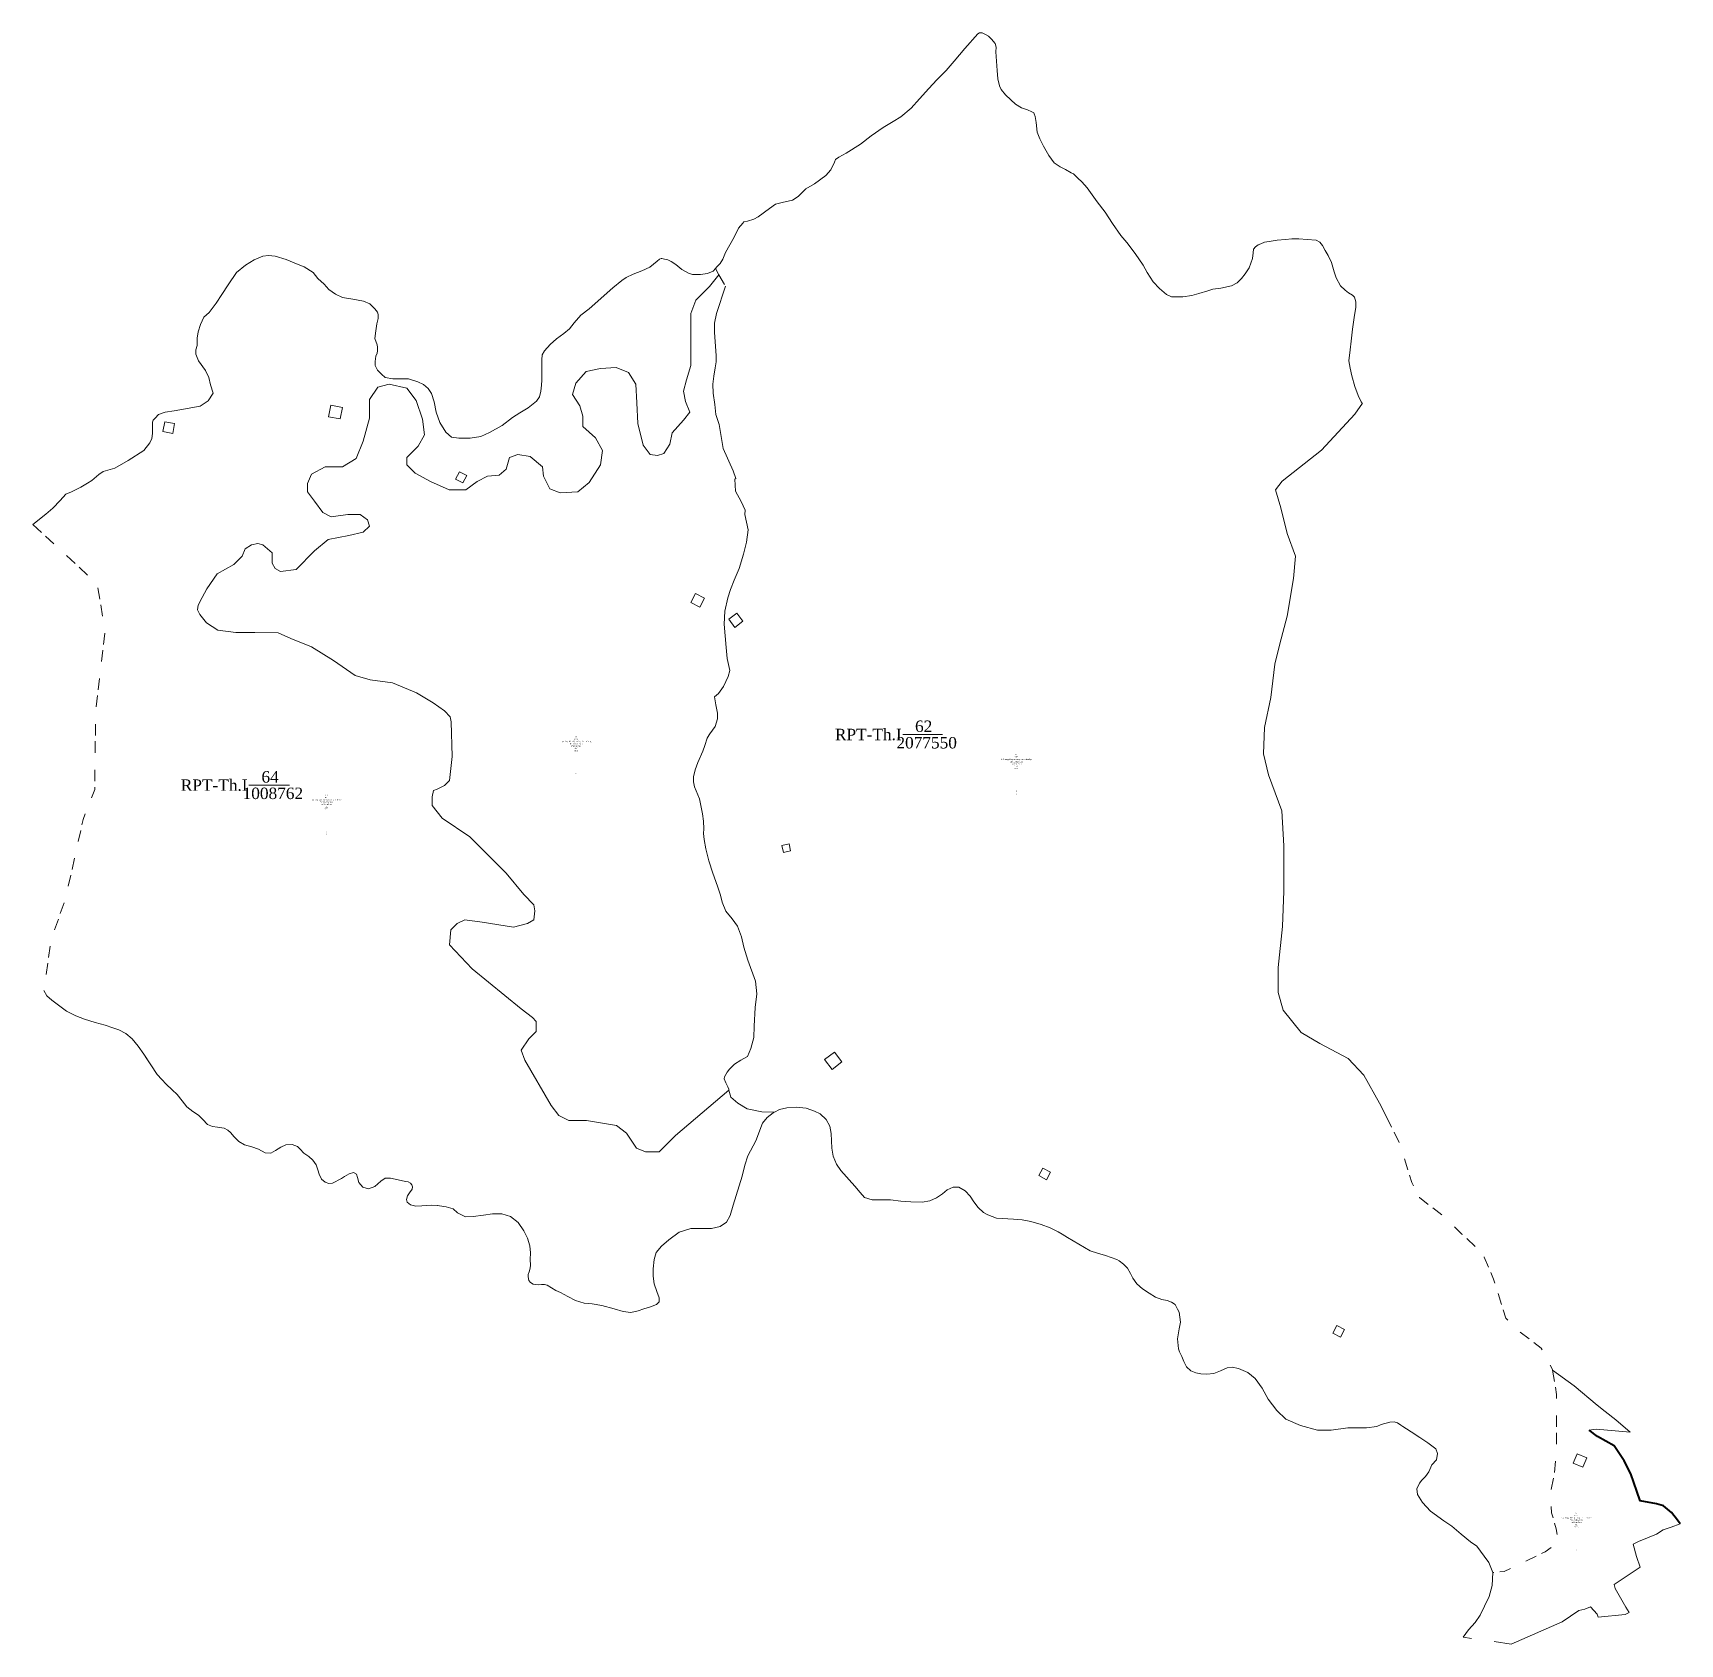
# Model space of a CAD drawing. Header units: metres. Extents: x 543340 to 547552, y 1841809 to 1845220.
# Drawn here: x 543340 to 546219, y 1842404 to 1845220 of the extents above; entities that cross this region are included whole.
import ezdxf
from ezdxf.enums import TextEntityAlignment as Align

# ---------------------------------------------------------------- set-up
doc = ezdxf.new("R2010")
doc.units = ezdxf.units.M
doc.header["$MEASUREMENT"] = 0
for name, pattern in [('DGN Style 2', [38775.200145, 23265.120087, -15510.080058]), ('Rgkhoanh', [80, 20, -10, 20, -15, -15]), ('Rgsudungdat', [70, 30, -10, -10, -10, -10])]:
    doc.linetypes.add(name, pattern=pattern)
for name, color, linetype, lineweight in [('Level 10', 7, 'Continuous', 0), ('Level 12', 7, 'Continuous', 0), ('Level 13', 7, 'Continuous', 0), ('Level 21', 7, 'Continuous', 0), ('Level 23', 7, 'Continuous', 0), ('Level 29', 7, 'Continuous', 0), ('Level 30', 7, 'Continuous', 0), ('Level 34', 7, 'Continuous', 0), ('Level 49', 7, 'Continuous', 0), ('Level 53', 7, 'Continuous', 0), ('Level 54', 7, 'Continuous', 0)]:
    doc.layers.add(name, color=color, linetype=linetype, lineweight=lineweight)
doc.styles.add('Style-Vntime', font='Vntime.shx')
doc.styles.add('Style-Vntimei', font='Vntimei.shx')

msp = doc.modelspace()

# ---------------------------------------------------------------- texts
at = {"layer": 'Level 54', "color": 46, "linetype": 'Continuous', "lineweight": 0, "char_height": 2, "attachment_point": 5, "line_spacing_factor": 1.200006, "style": 'Style-Vntime'}
for s, insert in [('61\\PRPN\\PBQL rõng phßng hé H\xadíng Hãa - §akr«ng\\PThÞ trÊn Khe Sanh\\Psuèi Khe Sanh\\PIIIa1\\P692-2\\P \\P \\P \\P \\P \\P \\P \\P \\P \\P6\\P1\\P', (544289.1, 1843955.3)), ('62\\PRPT\\PBQL rõng phßng hé H\xadíng Hãa - §akr«ng\\PThÞ trÊn Khe Sanh\\Psuèi Khe Sanh\\PTh.I\\P692-1\\P \\P \\P \\P \\P \\P \\P \\P \\P \\P6\\P1\\P', (545058.6, 1843924.1)), ('64\\PRPT\\PBQL rõng phßng hé H\xadíng Hãa - §akr«ng\\PThÞ trÊn Khe Sanh\\Psuèi Khe Sanh\\PTh.I\\P692-2\\P \\P \\P \\P \\P \\P \\P \\P \\P \\P6\\P1\\P', (543853.1, 1843853.4))]:
    msp.add_mtext(s, dxfattribs=dict(at, insert=insert))
at = {"layer": 'Level 54', "color": 2, "linetype": 'Continuous', "lineweight": 0, "insert": (546037.3, 1842598.3), "char_height": 2, "attachment_point": 5, "line_spacing_factor": 1.200006, "style": 'Style-Vntimei'}
msp.add_mtext('99\\PRPN\\PBQL rõng phßng hé H\xadíng Hãa - §akr«ng\\PThÞ trÊn Khe Sanh\\Psuèi Khe Sanh\\PIIa\\P692-5\\P \\P \\P \\P \\P \\P \\P \\P \\P \\P6\\P1\\P', dxfattribs=at)

# ---------------------------------------------------------------- blocks, each defined once
blk = doc.blocks.new('N_THUA')
at = {"layer": 'Level 13', "color": 230, "linetype": 'Continuous', "lineweight": 0, "flags": 128}
blk.add_lwpolyline([(-0.45, 0), (6.63, 0)], dxfattribs=at)
at = {"layer": 'Level 13', "color": 230, "linetype": 'Continuous', "lineweight": 0, "style": 'Style-Vntime'}
blk.add_text('RPT-Th.I ', height=2, dxfattribs=at).set_placement((0.06, 0), align=Align.MIDDLE_RIGHT)
blk.add_text('64', height=2, dxfattribs=at).set_placement((3.25, 0.44), align=Align.CENTER)
blk.add_text('1008762', height=2, dxfattribs=at).set_placement((3.73, -0.44), align=Align.TOP_CENTER)
blk = doc.blocks.new('N_THUA_1')
at = {"layer": 'Level 13', "color": 230, "linetype": 'Continuous', "lineweight": 0, "flags": 128}
blk.add_lwpolyline([(-0.47, 0), (6.45, 0)], dxfattribs=at)
at = {"layer": 'Level 13', "color": 230, "linetype": 'Continuous', "lineweight": 0, "style": 'Style-Vntime'}
blk.add_text('RPT-Th.I ', height=2, dxfattribs=at).set_placement((0.06, 0), align=Align.MIDDLE_RIGHT)
blk.add_text('62', height=2, dxfattribs=at).set_placement((3.15, 0.44), align=Align.CENTER)
blk.add_text('2077550', height=2, dxfattribs=at).set_placement((3.67, -0.44), align=Align.TOP_CENTER)

# ---------------------------------------------------------------- linework, layer by layer
at = {"layer": 'Level 10', "color": 250, "linetype": 'Continuous', "lineweight": 0, "flags": 128}
msp.add_lwpolyline([(544538.8, 1844797.2), (544522.2, 1844776.4), (544498.7, 1844752.9), (544489.6, 1844729.3), (544489.6, 1844638.7), (544482.4, 1844613.4), (544476.9, 1844593.4), (544480.6, 1844575.3), (544487.8, 1844557.2), (544476.9, 1844542.7), (544457, 1844520.9), (544453.4, 1844501), (544442.5, 1844484.7), (544431.7, 1844481.1), (544419, 1844482.9), (544406.3, 1844499.2), (544397.3, 1844537.3), (544395.4, 1844573.5), (544393.6, 1844606.1), (544381, 1844626), (544359.2, 1844635.1), (544332.1, 1844633.3), (544306.7, 1844627.9), (544288.6, 1844607.9), (544283.2, 1844588), (544295.9, 1844568.1), (544301.3, 1844549.9), (544301.3, 1844531.8), (544323, 1844511.9), (544335.7, 1844490.1), (544332.1, 1844464.8), (544312.2, 1844434), (544292.2, 1844417.7), (544261.5, 1844415.9), (544243.4, 1844423.1), (544232.5, 1844444.9), (544230.7, 1844461.2), (544209, 1844479.3), (544187.2, 1844482.9), (544172.8, 1844477.5), (544167.3, 1844457.5), (544154.6, 1844446.7), (544134.7, 1844444.9), (544116.6, 1844435.8), (544096.7, 1844421.3), (544067.7, 1844421.3), (544035.1, 1844435.8), (544008, 1844450.3), (543993.5, 1844464.8), (543993.5, 1844477.5), (544013.4, 1844497.4), (544024.3, 1844517.3), (544020.7, 1844544.5), (544009.8, 1844577.1), (543993.5, 1844598.9), (543962.7, 1844606.1), (543942.8, 1844600.7), (543928.3, 1844578.9), (543928.3, 1844546.3), (543917.4, 1844506.5), (543904.8, 1844475.7), (543881.2, 1844461.2), (543850.5, 1844461.2), (543826.9, 1844448.5), (543819.7, 1844432.2), (543819.7, 1844417.7), (543832.3, 1844401.4), (543846.8, 1844381.4), (543861.3, 1844374.2), (543890.3, 1844377.8), (543912, 1844377.8), (543924.7, 1844368.8), (543928.3, 1844357.9), (543917.4, 1844347), (543892.1, 1844341.6), (543855.9, 1844334.3), (543832.3, 1844314.4), (543799.8, 1844281.8), (543772.6, 1844278.2), (543763.6, 1844283.6), (543758.1, 1844292.7), (543758.1, 1844310.8), (543741.8, 1844325.3), (543732.8, 1844327.1), (543721.9, 1844325.3), (543711, 1844318), (543705.6, 1844305.4), (543691.1, 1844290.9), (543662.2, 1844274.6), (543644, 1844248), (543635.6, 1844233.2), (543628.8, 1844219.5), (543627.7, 1844211.6), (543631.9, 1844203.1), (543643.5, 1844188.9), (543663.1, 1844175.7), (543694.7, 1844172), (543727.9, 1844172), (543768.8, 1844171.1), (543790.7, 1844161.2), (543826.9, 1844147), (543865.2, 1844122.8), (543903.3, 1844096.9), (543929.1, 1844089.2), (543968.2, 1844083.5), (544010.1, 1844066.3), (544039.7, 1844049.1), (544059.2, 1844034.9), (544068.9, 1844024.2), (544070.9, 1844015.6), (544072.7, 1843955), (544068.3, 1843913.3), (544059.5, 1843904.5), (544046.4, 1843897.9), (544039.8, 1843895.7), (544037.6, 1843884.7), (544037.6, 1843869.4), (544055.1, 1843847.4), (544103.4, 1843814.5), (544166.9, 1843750.9), (544197.7, 1843713.6), (544215.2, 1843696), (544217.4, 1843685.1), (544215.2, 1843669.7), (544204.2, 1843663.1), (544180.1, 1843656.5), (544125.3, 1843665.3), (544094.6, 1843669.7), (544081.4, 1843663.1), (544070.5, 1843652.2), (544068.3, 1843625.8), (544107.8, 1843584.1), (544193.3, 1843513.9), (544213, 1843498.6), (544219.6, 1843492), (544219.6, 1843474.4), (544206.4, 1843461.3), (544193.3, 1843441.5), (544199.8, 1843424), (544245.9, 1843345), (544259.1, 1843327.4), (544276.6, 1843318.6), (544307.3, 1843318.6), (544359.9, 1843309.9), (544377.4, 1843296.7), (544395, 1843270.4), (544410.3, 1843263.8), (544434.5, 1843263.8), (544463, 1843292.3), (544556.5, 1843371.9)], dxfattribs=at)
at = {"layer": 'Level 10', "color": 250, "linetype": 'Continuous', "lineweight": 13, "flags": 128}
for points in [[(546059.9, 1842777.2), (546072.4, 1842778.9), (546131.6, 1842773.9)], [(546218.8, 1842613.4), (546203.5, 1842608.1), (546189.1, 1842603), (546177.7, 1842595.5), (546146.3, 1842582.9), (546136.6, 1842578.1), (546142.9, 1842556.8), (546149.3, 1842537.7), (546103.5, 1842507.7), (546105.2, 1842500.7), (546124.2, 1842467.8), (546129.9, 1842458.4), (546122.6, 1842454.9), (546075.5, 1842450.8), (546073.9, 1842455.8), (546062.4, 1842468.3), (546052.5, 1842464.5), (546041.6, 1842461.9), (546012.8, 1842442.4), (545923.6, 1842403.5)]]:
    msp.add_lwpolyline(points, dxfattribs=at)
at = {"layer": 'Level 12', "color": 250, "linetype": 'Continuous', "lineweight": 0, "flags": 128}
for points in [[(545996.1, 1842882.4), (546033.8, 1842854.9), (546073.6, 1842821.1), (546087.7, 1842810)], [(546087.7, 1842810), (546106.5, 1842795.2), (546131.6, 1842773.9)]]:
    msp.add_lwpolyline(points, dxfattribs=at)
at = {"layer": 'Level 21', "color": 250, "linetype": 'Continuous', "lineweight": 40, "flags": 128}
msp.add_lwpolyline([(546218.8, 1842613.4), (546214.5, 1842619.8), (546203.9, 1842633.6), (546189.6, 1842645.3), (546177.4, 1842648.4), (546148.8, 1842653.8), (546143, 1842670.7), (546132.9, 1842700.9), (546120.8, 1842723.7), (546103.8, 1842750.2), (546074.7, 1842766.1), (546059.9, 1842777.2)], dxfattribs=at)
at = {"layer": 'Level 23', "color": 250, "linetype": 'Continuous', "lineweight": 0, "flags": 128}
for points in [[(545663.6, 1844572.4), (545663.2, 1844572.7), (545661.3, 1844575.1), (545656, 1844586.1), (545650.2, 1844601.9), (545645.3, 1844620.2), (545642.1, 1844634), (545639.9, 1844646.8), (545642, 1844665.7), (545644, 1844681.3), (545646.3, 1844702), (545650, 1844726.5), (545652.3, 1844739.9), (545652.3, 1844749.8), (545649.5, 1844758.2), (545646.2, 1844761.6), (545639.5, 1844765.7), (545633.4, 1844770.1), (545625, 1844777.5), (545617.8, 1844791.5), (545614, 1844802.4), (545609.3, 1844818.5), (545603.7, 1844830.9), (545598.7, 1844839.7), (545593.8, 1844848), (545589, 1844854.1), (545582.9, 1844857.4), (545567.2, 1844858.5), (545552.3, 1844860.1), (545540, 1844860.1), (545529.1, 1844858.5), (545514.8, 1844857.7), (545500.4, 1844855.4), (545492.7, 1844854.3), (545486.2, 1844851.1), (545481.2, 1844849.3), (545476.7, 1844846), (545473.1, 1844841.9), (545472.5, 1844835.2), (545471.2, 1844825.3), (545465.9, 1844809.3), (545458.4, 1844798.8), (545452.1, 1844790.8), (545444.4, 1844783), (545434.6, 1844777.6), (545416.2, 1844773.8), (545402.2, 1844771.9), (545393.2, 1844769.2), (545377.7, 1844764.4), (545365.2, 1844760.7), (545349.9, 1844758.6), (545329.9, 1844758.6), (545321.3, 1844762.9), (545308.9, 1844773.2), (545297.8, 1844784.7), (545287.3, 1844801), (545280.2, 1844813.7), (545266.6, 1844834.3), (545251.7, 1844853.5), (545241.3, 1844866), (545226.7, 1844886.6), (545214, 1844906.4), (545200.2, 1844924.6), (545182.5, 1844949), (545173.4, 1844959.3), (545166.4, 1844965.9), (545158.4, 1844973.5), (545154.4, 1844975.5), (545144.9, 1844981.1), (545135.5, 1844985.6), (545125, 1844992.9), (545115.3, 1845005.7), (545106.2, 1845022.2), (545099.7, 1845034.9), (545095.2, 1845046.1), (545093.5, 1845063.5), (545091.7, 1845073.5), (545090, 1845078.5), (545089.2, 1845080.1), (545085.8, 1845082.1), (545078.5, 1845085.4), (545067.6, 1845088.7), (545057.2, 1845095.5), (545049.2, 1845102.7), (545040, 1845111.5), (545032.5, 1845121.2), (545029.4, 1845127.3), (545026.3, 1845139.7), (545025.1, 1845153.9), (545023.1, 1845187), (545023.4, 1845195), (545021.7, 1845201.3), (545015.4, 1845209), (545010.3, 1845214.1), (545005, 1845217), (544999.1, 1845219.9), (544994.5, 1845219.9), (544991.2, 1845218.1), (544968.6, 1845192.4), (544949.9, 1845170.6), (544936.2, 1845154.1)], [(544936.2, 1845154.1), (544919.8, 1845137.6), (544906, 1845122.6), (544889.7, 1845104.7), (544874.7, 1845088.1), (544857.1, 1845073.4), (544843.2, 1845065.3), (544826, 1845054.3), (544805.1, 1845039.7), (544786.3, 1845025.3), (544761.2, 1845009.7), (544748.5, 1845002.6), (544742.6, 1844998.4), (544740.8, 1844993.8), (544734.7, 1844980.6), (544725.5, 1844970.4), (544706.1, 1844956.1), (544690.6, 1844947.6), (544677.2, 1844934.2), (544667.6, 1844927.5), (544649.6, 1844923.2), (544638, 1844920.3), (544627.1, 1844913.1), (544607.7, 1844898.5), (544600.1, 1844894.5), (544589.1, 1844891.1), (544582.6, 1844889.9), (544580.5, 1844887.6), (544573, 1844878.7), (544565.3, 1844862.8), (544550.4, 1844835.8), (544545.7, 1844824.4), (544540.8, 1844816.8), (544535.5, 1844811.1), (544532.7, 1844808)], [(544532.7, 1844808), (544528.7, 1844803.4), (544518.7, 1844799.4), (544506.6, 1844797.6), (544492.7, 1844797.6), (544485.7, 1844800.1), (544473.8, 1844806.4), (544463.6, 1844814.8), (544455.7, 1844820.2), (544449.9, 1844823.3), (544443.9, 1844824.6), (544439.3, 1844825.3), (544438, 1844825.3), (544435.2, 1844824.2), (544430.7, 1844820.7), (544418.3, 1844810.4), (544403.9, 1844803.8), (544389, 1844798.2), (544376.6, 1844792.6), (544369.1, 1844787), (544353.3, 1844774), (544312.3, 1844737.4), (544297.8, 1844726.6), (544286.2, 1844712.9), (544277.5, 1844702.4), (544268, 1844694.7), (544255.3, 1844685.4), (544243.8, 1844675.4), (544234.1, 1844664.1), (544230.2, 1844657.2), (544229.2, 1844648.4), (544229.2, 1844612.6), (544228.7, 1844604), (544227.5, 1844593.6), (544225.5, 1844583.5), (544220.2, 1844576), (544205.8, 1844564.6), (544191.1, 1844555.5), (544178.2, 1844547.4), (544160.3, 1844533.5), (544138.1, 1844521.5), (544122.7, 1844514.4), (544104, 1844511.4), (544084.1, 1844511.4), (544071.7, 1844513.4), (544061.6, 1844522.1), (544051.3, 1844539.1), (544044.8, 1844556.9), (544041.4, 1844575.1), (544036.4, 1844589.4), (544030.7, 1844598.3), (544022.3, 1844605.3), (544012.4, 1844610.2), (543996.3, 1844615.3), (543968.7, 1844615.3), (543955.6, 1844617.4), (543948.9, 1844623.3), (543941.9, 1844630.3), (543937.9, 1844638.3), (543937.9, 1844645.4), (543939.2, 1844654.6), (543941.5, 1844659.8), (543942.3, 1844664.4), (543942.3, 1844670.7), (543941.5, 1844674.6), (543937.8, 1844685.6), (543939.1, 1844699), (543941.3, 1844711.1), (543943.4, 1844720.4), (543943.4, 1844727.6), (543942.4, 1844731.8), (543937.5, 1844737.5), (543928.7, 1844746.3), (543917.9, 1844751), (543898.9, 1844754.7), (543880.9, 1844757.6), (543869, 1844763.2), (543857.4, 1844771.2), (543848.8, 1844780.4), (543838.1, 1844790.6), (543829.7, 1844801.1), (543814.1, 1844811.2), (543800.4, 1844816.4), (543782.4, 1844823.6), (543763.3, 1844829.4), (543751.9, 1844830.9), (543741.7, 1844829.9), (543726.6, 1844823.4), (543711.4, 1844814), (543695.9, 1844801.1), (543681.1, 1844779.8), (543670.1, 1844762.8), (543660, 1844747.6), (543647.8, 1844731.4), (543638.5, 1844723.1), (543632.6, 1844710.4), (543628.5, 1844697.6), (543627, 1844686), (543627, 1844675.4), (543626.8, 1844673.7), (543624.8, 1844665.7)], [(543624.8, 1844665.7), (543624.8, 1844658.5), (543629.5, 1844646.7), (543641.6, 1844629.6), (543647.1, 1844617.5), (543650.5, 1844604.8), (543654.7, 1844590.2), (543646.1, 1844576.9), (543632.1, 1844567.6), (543603.1, 1844562.4), (543586.9, 1844559), (543570.9, 1844556.9), (543559.2, 1844552.7), (543553.3, 1844546.7), (543550.1, 1844543.1), (543549.1, 1844539.5), (543549.1, 1844519.5), (543547.8, 1844510.7), (543544.2, 1844503.6), (543533.7, 1844489.9), (543506.6, 1844472.6), (543483, 1844458.8), (543462.8, 1844453.3), (543455.2, 1844448.1), (543443, 1844437.7), (543435.6, 1844432.6), (543423.9, 1844426), (543407.5, 1844417.4), (543397.6, 1844413.5), (543387.6, 1844402.4), (543374.6, 1844388.9), (543362.6, 1844378.6), (543340, 1844360.4)]]:
    msp.add_lwpolyline(points, dxfattribs=at)
at = {"layer": 'Level 29', "color": 250, "linetype": 'DGN Style 2', "lineweight": 0, "flags": 128}
msp.add_lwpolyline([(545663.6, 1844572.4), (545650.4, 1844553.3), (545591.8, 1844490.5), (545523.3, 1844436.5), (545511.4, 1844421.4), (545520.9, 1844389.6), (545532.1, 1844345.1), (545546.4, 1844305.3), (545543.2, 1844266.4), (545532.1, 1844200.4), (545519.4, 1844151.9), (545510.6, 1844116.2), (545503.5, 1844058.1), (545492.3, 1844005.7), (545490.8, 1843959.6), (545499.5, 1843923), (545522.5, 1843860.2), (545526.5, 1843799), (545526.5, 1843719.6), (545524.1, 1843657.6), (545516.2, 1843586), (545516.2, 1843542.3), (545524.9, 1843511.3), (545556.7, 1843472.4), (545589.2, 1843453.3), (545638.5, 1843427.1), (545666.3, 1843397.7), (545693.3, 1843349.2), (545705.5, 1843324.9)], dxfattribs=at)
at = {"layer": 'Level 30', "color": 1, "lineweight": 0, "flags": 128}
for points in [[(543880.9, 1844565.3), (543860.7, 1844569.2), (543856.8, 1844549), (543877, 1844545.1), (543880.9, 1844565.3)], [(543584.3, 1844519.7), (543566.9, 1844523), (543570.2, 1844540.3), (543587.5, 1844537.1), (543584.3, 1844519.7)], [(544098.1, 1844446), (544085.3, 1844452.7), (544078.7, 1844439.9), (544091.5, 1844433.2), (544098.1, 1844446)], [(544513.9, 1844231.6), (544505.7, 1844215.9), (544490, 1844224.1), (544498.2, 1844239.7), (544513.9, 1844231.6)], [(544580.9, 1844191.6), (544566.9, 1844180.8), (544556.1, 1844194.8), (544570.2, 1844205.6), (544580.9, 1844191.6)], [(544664.3, 1843789.9), (544661.5, 1843802.5), (544648.9, 1843799.7), (544651.7, 1843787.1), (544664.3, 1843789.9)], [(544736.7, 1843408), (544754, 1843421), (544740.9, 1843438.3), (544723.7, 1843425.2), (544736.7, 1843408)], [(545625, 1842940.2), (545611.8, 1842947.2), (545618.9, 1842960.5), (545632.1, 1842953.4), (545625, 1842940.2)], [(546048.9, 1842712.6), (546032.2, 1842719.5), (546039.1, 1842736.2), (546055.8, 1842729.3), (546048.9, 1842712.6)]]:
    msp.add_lwpolyline(points, close=True, dxfattribs=at)
msp.add_lwpolyline([(545111.3, 1843215.2), (545098.1, 1843222.3), (545105.1, 1843235.5), (545118.4, 1843228.4), (545111.3, 1843215.2)], dxfattribs=at)
at = {"layer": 'Level 34', "color": 3, "linetype": 'Continuous', "lineweight": 13, "flags": 128}
for points in [[(544568.2, 1844440.7), (544563.8, 1844454.1), (544546.5, 1844493.5), (544539.4, 1844535.1), (544533.5, 1844553.1), (544532, 1844570.5), (544528.8, 1844590), (544528.3, 1844606), (544530.1, 1844620.1), (544532.2, 1844634.5), (544533.9, 1844644.9), (544534.2, 1844655.3), (544531.4, 1844697), (544531.3, 1844712.7), (544534.8, 1844729.4), (544550.2, 1844777.2)], [(544568.2, 1844440.7), (544566.9, 1844439.6), (544568, 1844419.1), (544577.9, 1844400.6), (544584.6, 1844385.6), (544584.1, 1844378), (544589.8, 1844351.3), (544587, 1844329.9), (544581.6, 1844308.9), (544574.5, 1844283.8), (544565.8, 1844263.5), (544559.1, 1844246.9), (544554.2, 1844232.4), (544549.5, 1844209.2), (544547.8, 1844186.2), (544549.9, 1844166), (544551.8, 1844145.6), (544553.4, 1844126.6), (544557.8, 1844105.4), (544554.8, 1844094.6), (544546.8, 1844077.4), (544538.3, 1844065.4), (544531.2, 1844059.1), (544533.8, 1844045.4), (544536.4, 1844030.8), (544536.6, 1844021), (544532.2, 1844007.2), (544523.3, 1843994.8), (544522, 1843992.6), (544518.4, 1843987.1), (544514.2, 1843974.1), (544510.8, 1843964.4), (544502.2, 1843944.8), (544497.4, 1843931.5), (544494.5, 1843919.4), (544494.5, 1843910.5), (544496.5, 1843902.1), (544505, 1843880.8), (544510.4, 1843854.7), (544511.7, 1843842), (544512.5, 1843828.5), (544512.2, 1843820.3), (544512.9, 1843810.2), (544515.9, 1843793.6), (544521.2, 1843772.9), (544528.2, 1843751.2), (544536.4, 1843728.1), (544541.6, 1843712.7), (544544.4, 1843700.3), (544550.7, 1843684.8), (544562.2, 1843671.1), (544571.2, 1843658.5), (544578.3, 1843640), (544582.7, 1843621.6)], [(544556.5, 1843371.9), (544556.1, 1843373.4), (544554.5, 1843377.4), (544550.7, 1843384.5), (544547.9, 1843391.6), (544548.9, 1843394.8), (544553.6, 1843403.1), (544557.2, 1843408.5), (544566.3, 1843417.3), (544577.4, 1843424), (544589.1, 1843430.5), (544594.5, 1843444.6), (544599.8, 1843463.6), (544600.3, 1843483.6), (544602, 1843516), (544605.3, 1843539.9), (544602.7, 1843562), (544589.7, 1843599), (544582.7, 1843621.6)], [(543540.2, 1843424.8), (543533.6, 1843434.8), (543524.1, 1843448.4), (543513.2, 1843461.6), (543502.3, 1843470.9), (543490.3, 1843477.4), (543479.5, 1843480.9), (543466.2, 1843485.3), (543448.5, 1843490.2), (543430.3, 1843495.7), (543414.8, 1843501.9), (543398.4, 1843509.9), (543372.7, 1843528.9), (543364.4, 1843536.9), (543358.9, 1843546.2)], [(544636.1, 1843333.4), (544613.7, 1843333.9), (544588.1, 1843339), (544572, 1843348.8), (544560, 1843359.3), (544556.5, 1843371.9)], [(544303.4, 1842999.3), (544317.2, 1842998.2), (544334.5, 1842995.6), (544355.9, 1842989.5), (544371.3, 1842984.8), (544385, 1842983.2), (544397.8, 1842985.9), (544407.6, 1842989.3), (544419.5, 1842993), (544429.7, 1842996.8), (544434.4, 1843001.7), (544434.5, 1843008.6), (544430.4, 1843019.8), (544425.9, 1843033.3), (544423.9, 1843046.4), (544423.8, 1843059.6), (544425.5, 1843075.8), (544429.5, 1843087.7), (544438.6, 1843098.9), (544451.1, 1843109.9), (544469.7, 1843123.3), (544490, 1843129.7), (544510.3, 1843130.2), (544526, 1843129.9), (544541.3, 1843133.2), (544551.9, 1843140.8), (544558.4, 1843152.7), (544563.7, 1843171), (544579.6, 1843221.7), (544584.4, 1843240.9), (544589.5, 1843256.9), (544603.5, 1843283), (544615, 1843314.2), (544623.2, 1843324.1), (544633.8, 1843332.3), (544636.1, 1843333.4)], [(544636.1, 1843333.4), (544644.9, 1843337.9), (544657.5, 1843341.1), (544674.7, 1843342), (544691.2, 1843340.4), (544706.2, 1843335.3), (544715.8, 1843330.6), (544726.5, 1843320.4), (544732.9, 1843308.7), (544734.9, 1843296.2), (544735.7, 1843283.2), (544736.5, 1843270.2), (544738.5, 1843256.4), (544744.3, 1843242.4), (544752.1, 1843231.1), (544776.3, 1843204.2), (544785.6, 1843192.6), (544793.2, 1843184), (544806.7, 1843180), (544822.8, 1843180.2), (544839, 1843179.9), (544857.1, 1843177.9), (544874.6, 1843176.5), (544894.1, 1843175.9), (544907.8, 1843178.5), (544919.3, 1843183.5), (544929.5, 1843190.7), (544937.6, 1843197.4), (544948.5, 1843202), (544958.1, 1843202.1), (544969, 1843195.9), (544977.9, 1843186.3), (544984.6, 1843176.4), (544991.9, 1843166.4), (545001.4, 1843158), (545008.7, 1843154), (545024.2, 1843148), (545053.9, 1843146.4), (545069, 1843144.8), (545083.8, 1843142.3), (545102.4, 1843136.8), (545117.7, 1843131.1), (545131.8, 1843124.1), (545138.8, 1843120.2), (545148.4, 1843114.3), (545187.8, 1843091.1), (545200.7, 1843087), (545214.3, 1843082.5), (545234.5, 1843075.9), (545238.2, 1843073.4), (545246.3, 1843067.8), (545253, 1843060.3), (545258.2, 1843051.1), (545262.2, 1843043.4), (545269.6, 1843033.4), (545279.5, 1843024.7), (545290.7, 1843016.9), (545302.2, 1843009.7), (545312.8, 1843006.1), (545322.2, 1843004.2), (545329.9, 1843001.4), (545336.1, 1842997), (545340.6, 1842988.9)], [(544303.4, 1842999.3), (544288.5, 1843003.9), (544275.1, 1843011.1), (544262, 1843017.8), (544253.9, 1843021.5), (544238.7, 1843031.1), (544234.3, 1843032.1), (544228.6, 1843032.2), (544223.6, 1843031.2), (544214.4, 1843032.6), (544209.5, 1843035.4), (544206.6, 1843039.3), (544205.3, 1843045.2), (544205.8, 1843049.4), (544207.3, 1843053.9), (544209, 1843060.3), (544209.7, 1843066.1), (544209.1, 1843075.6), (544209.7, 1843087.3), (544208.3, 1843099.7), (544204.4, 1843113.1), (544197.9, 1843125.9), (544188, 1843140.4), (544174.9, 1843150.8), (544159.6, 1843155.8), (544143.3, 1843155.6), (544127.3, 1843153.4), (544109.5, 1843150.8), (544095.8, 1843150.6), (544082.2, 1843157.3), (544074.4, 1843164.4), (544062.3, 1843167.7), (544047.1, 1843169.9)]]:
    msp.add_lwpolyline(points, dxfattribs=at)
at = {"layer": 'Level 34', "color": 3, "linetype": 'Continuous', "lineweight": 0, "flags": 128}
for points in [[(543557.2, 1843399.4), (543533.6, 1843434.8), (543524.1, 1843448.4), (543513.2, 1843461.6), (543502.3, 1843470.9), (543490.3, 1843477.4), (543479.5, 1843480.9), (543466.2, 1843485.3), (543448.5, 1843490.2), (543430.3, 1843495.7), (543414.8, 1843501.9), (543398.4, 1843509.9), (543372.7, 1843528.9), (543364.4, 1843536.9), (543358.9, 1843546.2)], [(544303.4, 1842999.3), (544288.5, 1843003.9), (544275.1, 1843011.1), (544262, 1843017.8), (544253.9, 1843021.5), (544238.7, 1843031.1), (544234.3, 1843032.1), (544228.6, 1843032.2), (544223.6, 1843031.2), (544214.4, 1843032.6), (544209.5, 1843035.4), (544206.6, 1843039.3), (544205.3, 1843045.2), (544205.8, 1843049.4), (544207.3, 1843053.9), (544209, 1843060.3), (544209.7, 1843066.1), (544209.1, 1843075.6), (544209.7, 1843087.3), (544208.3, 1843099.7), (544204.4, 1843113.1), (544197.9, 1843125.9), (544188, 1843140.4), (544174.9, 1843150.8), (544159.6, 1843155.8), (544143.3, 1843155.6), (544127.3, 1843153.4), (544109.5, 1843150.8), (544095.8, 1843150.6), (544082.2, 1843157.3), (544074.4, 1843164.4), (544062.3, 1843167.7), (544046.2, 1843170), (544036.9, 1843170.6), (544019.8, 1843169.6), (544009, 1843169), (544000, 1843171.1), (543994.3, 1843175.8), (543993.1, 1843180.6), (543994.8, 1843186.8), (543998.4, 1843192.4), (544002.5, 1843198.6), (544003.4, 1843202.8), (544002.3, 1843206.2), (543999.7, 1843209.4), (543995.5, 1843211.5), (543990.9, 1843212.3), (543983.4, 1843213.6), (543965, 1843217.7), (543960.4, 1843218), (543955.7, 1843217.8), (543948, 1843212.5), (543937.8, 1843203.3), (543926.5, 1843199), (543916.3, 1843202.3), (543909.6, 1843210.1), (543907.5, 1843218.9), (543905.4, 1843224.9), (543900.2, 1843227.6), (543892.4, 1843225.5), (543884.3, 1843220.7), (543879, 1843217.1), (543863.3, 1843209.4), (543857.2, 1843208.8), (543850.6, 1843210.8), (543844.3, 1843216.2), (543840.1, 1843224.8), (543838, 1843232.4), (543834.9, 1843241.2), (543829.2, 1843249.4), (543821.9, 1843255.7), (543813.7, 1843261.4), (543807.3, 1843268.9), (543802.2, 1843273.5), (543792.8, 1843276.9), (543781.8, 1843276.4), (543773, 1843272.2), (543763.9, 1843266.2), (543755.7, 1843261.6), (543745.8, 1843262.3), (543734.3, 1843268.4), (543722.4, 1843272.8), (543709.8, 1843276.3), (543700, 1843281.9), (543691.7, 1843290), (543685.2, 1843298), (543680.8, 1843302.1), (543674.2, 1843305.2), (543662.8, 1843306.9), (543654, 1843308.2), (543645, 1843311.9), (543636.9, 1843320.4), (543629.6, 1843327.9), (543619.3, 1843334.7), (543609.2, 1843342.4), (543600.6, 1843353.2), (543592.1, 1843364.4), (543583.5, 1843372.6), (543572.9, 1843382), (543565.3, 1843390.3), (543557.2, 1843399.4)], [(545340.6, 1842988.9), (545343.5, 1842983.7), (545345.9, 1842966.1), (545343.5, 1842954.7), (545340.2, 1842936.8), (545342.2, 1842919.8), (545344, 1842914.2), (545347.8, 1842905.9), (545351.7, 1842897.5), (545356.3, 1842888.4), (545363.9, 1842881.2), (545372.2, 1842877.4), (545381, 1842875.8), (545391.9, 1842875.2), (545403.9, 1842876.7), (545415.4, 1842881.2), (545427, 1842886.2), (545436.2, 1842887.4), (545447, 1842885.4), (545463.5, 1842878), (545476.3, 1842867.8), (545488.2, 1842850.8), (545498.6, 1842831.7), (545514, 1842811.7), (545529.5, 1842796.5), (545555.4, 1842785.4), (545585, 1842777.3), (545608.9, 1842777.3), (545638.1, 1842781.6), (545670.8, 1842781.2), (545688.7, 1842783.8), (545696.1, 1842787.4), (545711.8, 1842791.6), (545719.3, 1842792.2), (545724.9, 1842790.4), (545730.9, 1842786.3), (545734.4, 1842783.7), (545740.9, 1842779.6), (545749, 1842774.6), (545763.8, 1842764.6), (545778, 1842755.3), (545791.7, 1842744.9), (545794.9, 1842736.5), (545792.8, 1842725.8), (545785.1, 1842717), (545779.4, 1842704.8), (545774.1, 1842696.5), (545767.5, 1842690), (545763.1, 1842684.7), (545758.7, 1842675), (545760, 1842665.2), (545768.4, 1842651)], [(545891.6, 1842528.6), (545884.5, 1842546), (545876.3, 1842557.4), (545863.5, 1842574.5), (545852.3, 1842582.3), (545836.2, 1842595.7), (545820.1, 1842609.3), (545805.9, 1842619), (545782.6, 1842636), (545768.4, 1842651)], [(545839.4, 1842415.5), (545849, 1842428.6), (545860.4, 1842441.1), (545869.2, 1842454.2), (545876.9, 1842469.5), (545885.4, 1842486.6), (545890.6, 1842505.9), (545891.6, 1842528.6)]]:
    msp.add_lwpolyline(points, dxfattribs=at)
at = {"layer": 'Level 49', "color": 250, "linetype": 'Rgsudungdat', "lineweight": 0}
msp.add_line((545923.6, 1842403.5), (545839.4, 1842415.5), dxfattribs=at)
at = {"layer": 'Level 53', "color": 250, "linetype": 'Rgkhoanh', "lineweight": 0}
msp.add_line((544532.7, 1844808), (544538.8, 1844797.2), dxfattribs=at)
at = {"layer": 'Level 53', "color": 230, "linetype": 'Rgkhoanh', "lineweight": 0}
msp.add_line((544538.8, 1844797.2), (544550.2, 1844777.2), dxfattribs=at)
at = {"layer": 'Level 53', "color": 230, "linetype": 'Rgkhoanh', "lineweight": 0, "flags": 128}
msp.add_lwpolyline([(543340, 1844360.4), (543452.3, 1844256.8), (543466, 1844175.3), (543449.7, 1844033.8), (543447.9, 1843897.6), (543427.8, 1843845.1), (543397.1, 1843707), (543371.7, 1843634.4), (543358.9, 1843546.2)], dxfattribs=at)
at = {"layer": 'Level 53', "color": 250, "linetype": 'Rgkhoanh', "lineweight": 0, "flags": 128}
for points in [[(545705.5, 1843324.9), (545729, 1843278.4), (545749.7, 1843210.1), (545763, 1843184.3)], [(545763, 1843184.3), (545763.2, 1843183.9), (545804.5, 1843152.1), (545837.6, 1843120.2), (545845.8, 1843112.3), (545874.4, 1843085.3), (545876.3, 1843080.6)], [(545876.3, 1843080.6), (545876.6, 1843080.1), (545892.7, 1843041.6), (545900.6, 1843016.3)], [(545900.6, 1843016.3), (545914.1, 1842973.2), (545936.3, 1842951), (545976.1, 1842920.8), (545995.9, 1842883.4), (545996.1, 1842882.4)], [(545996.1, 1842882.4), (546003.1, 1842839.7), (546003.1, 1842748.3), (545999.1, 1842701.4), (545991.9, 1842664.1), (545994.3, 1842633.1), (546002.3, 1842605.2), (546006.7, 1842582.3), (545983.2, 1842564.8), (545911.5, 1842530.5), (545891.6, 1842528.6)]]:
    msp.add_lwpolyline(points, dxfattribs=at)

# ---------------------------------------------------------------- block references
at = {"layer": 'Level 13', "color": 230, "linetype": 'Continuous', "lineweight": 0, "xscale": 10, "yscale": 10, "zscale": 10}
for name, p in [('N_THUA_1', (544865.3, 1843993.5)), ('N_THUA', (543722, 1843905))]:
    msp.add_blockref(name, p, dxfattribs=at)

msp.set_redraw_order([(e.dxf.handle, doc.entitydb.next_handle()) for e in msp.query("TEXT MTEXT ATTDEF DIMENSION ARC_DIMENSION")])  # texts and dimensions are drawn at this point

doc.saveas('drawing.dxf')
